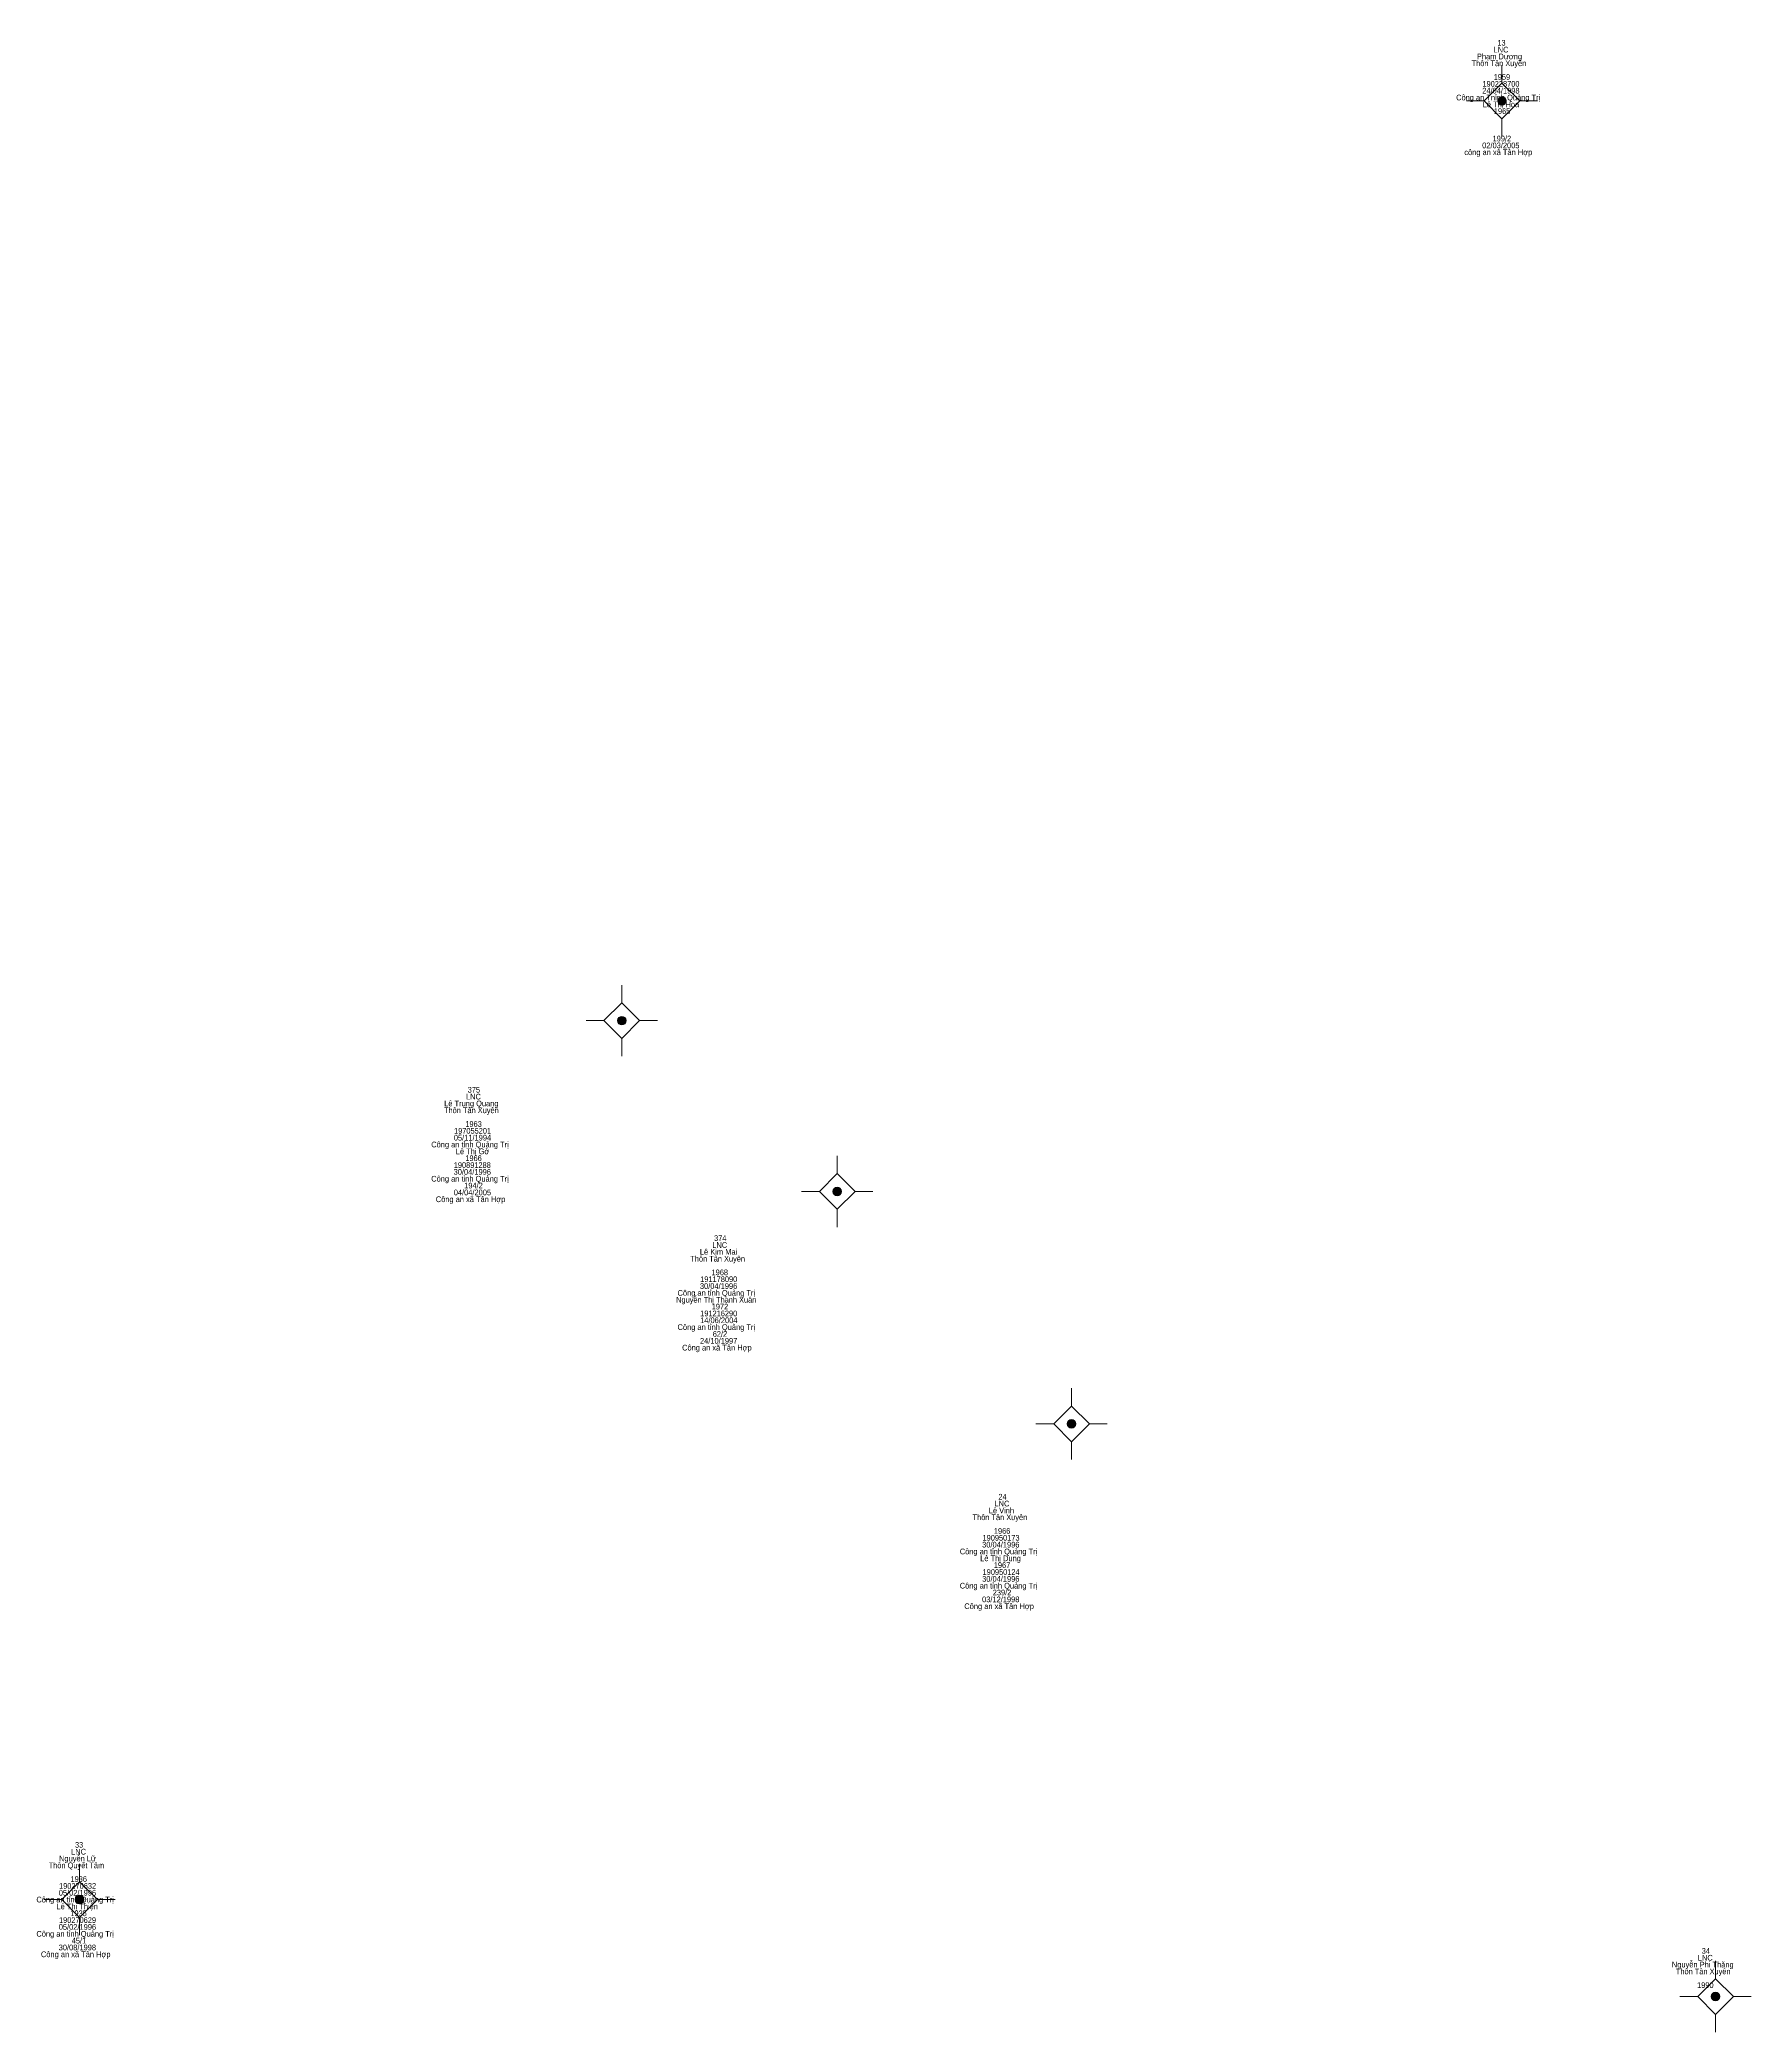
# Model space of a CAD drawing. Header units: metres. Extents: x 550999 to 552168, y 1840734 to 1841978.
# Drawn here: x 551005.1 to 551125.2, y 1841690.4 to 1841830.2 of the extents above; entities that cross this region are included whole.
import ezdxf
from ezdxf.enums import TextEntityAlignment as Align

# ---------------------------------------------------------------- set-up
doc = ezdxf.new("R2010")
doc.units = ezdxf.units.M
doc.header["$LTSCALE"] = 0.16
doc.layers.add('11', color=7, linetype='Continuous', lineweight=13)
doc.layers.add('15', color=7, linetype='Continuous')

msp = doc.modelspace()

# ---------------------------------------------------------------- hatches: boundary and pattern name
at = {"layer": '11'}
for points in [[(551107.9895, 1841825.9, 1), (551107.3895, 1841825.9, 1)], [(551046.2395, 1841761.38, 1), (551045.6395, 1841761.38, 1)], [(551061.3495, 1841749.4, 1), (551060.7495, 1841749.4, 1)], [(551077.7895, 1841733.09, 1), (551077.1895, 1841733.09, 1)], [(551008.1995, 1841699.72, 1), (551007.5995, 1841699.72, 1)], [(551122.9695, 1841692.92, 1), (551122.3695, 1841692.92, 1)]]:
    msp.add_hatch(color=256, dxfattribs=at).paths.add_polyline_path(points)

# ---------------------------------------------------------------- linework, layer by layer
for p, q in [((551107.69, 1841828.4), (551107.69, 1841827.15)), ((551106.44, 1841825.9), (551105.19, 1841825.9)), ((551110.19, 1841825.9), (551108.94, 1841825.9)), ((551107.69, 1841824.65), (551107.69, 1841823.4)), ((551045.94, 1841763.88), (551045.94, 1841762.63)), ((551044.69, 1841761.38), (551043.44, 1841761.38)), ((551048.44, 1841761.38), (551047.19, 1841761.38)), ((551045.94, 1841760.13), (551045.94, 1841758.88)), ((551061.05, 1841751.9), (551061.05, 1841750.65)), ((551059.8, 1841749.4), (551058.55, 1841749.4)), ((551063.55, 1841749.4), (551062.3, 1841749.4)), ((551061.05, 1841748.15), (551061.05, 1841746.9)), ((551077.49, 1841735.59), (551077.49, 1841734.34)), ((551076.24, 1841733.09), (551074.99, 1841733.09)), ((551079.99, 1841733.09), (551078.74, 1841733.09)), ((551077.49, 1841731.84), (551077.49, 1841730.59)), ((551007.9, 1841702.22), (551007.9, 1841700.97)), ((551006.65, 1841699.72), (551005.4, 1841699.72)), ((551010.4, 1841699.72), (551009.15, 1841699.72)), ((551007.9, 1841698.47), (551007.9, 1841697.22)), ((551122.67, 1841695.42), (551122.67, 1841694.17)), ((551121.42, 1841692.92), (551120.17, 1841692.92)), ((551125.17, 1841692.92), (551123.92, 1841692.92)), ((551122.67, 1841691.67), (551122.67, 1841690.42))]:
    msp.add_line(p, q, dxfattribs=at)
for points in [[(551107.69, 1841827.15), (551106.44, 1841825.9), (551107.69, 1841824.65), (551108.94, 1841825.9)], [(551045.94, 1841762.63), (551044.69, 1841761.38), (551045.94, 1841760.13), (551047.19, 1841761.38)], [(551061.05, 1841750.65), (551059.8, 1841749.4), (551061.05, 1841748.15), (551062.3, 1841749.4)], [(551077.49, 1841734.34), (551076.24, 1841733.09), (551077.49, 1841731.84), (551078.74, 1841733.09)], [(551007.9, 1841700.97), (551006.65, 1841699.72), (551007.9, 1841698.47), (551009.15, 1841699.72)], [(551122.67, 1841694.17), (551121.42, 1841692.92), (551122.67, 1841691.67), (551123.92, 1841692.92)]]:
    msp.add_lwpolyline(points, close=True, dxfattribs=at)
for centre in [(551107.6895, 1841825.9), (551045.9395, 1841761.38), (551061.0495, 1841749.4), (551077.4895, 1841733.09), (551007.8995, 1841699.72), (551122.6695, 1841692.92)]:
    msp.add_circle(centre, 0.3, dxfattribs=at)

# ---------------------------------------------------------------- texts
at = {"layer": '15'}
for s, width, p in [('Phạm Dương', 0.9, (551107.515, 1841828.82)), ('LNC', 0.95, (551107.62, 1841829.3)), ('13', 0.8, (551107.655, 1841829.78)), ('Thôn Tân Xuyên', 0.85, (551107.475, 1841828.34)), (' 1959', 0.85, (551107.615, 1841827.38)), (' Công an Tnỉnh Quảng Trị', 0.9, (551107.35, 1841825.94)), (' 24/04/1998', 0.9, (551107.54, 1841826.42)), (' 190228700', 0.85, (551107.545, 1841826.9)), (' Lê Thị Hoa', 0.9, (551107.54, 1841825.46)), (' 1965', 0.85, (551107.625, 1841824.98)), (' 199/2', 0.85, (551107.61, 1841823.06)), ('công an xâ Tân Hợp', 0.9, (551107.43, 1841822.1)), (' 02/03/2005', 0.9, (551107.535, 1841822.58)), ('LNC', 0.95, (551035.53, 1841755.85)), ('375', 0.85, (551035.56, 1841756.33)), ('Lê Trung Quang', 0.9, (551035.385, 1841755.37)), ('Thôn Tân Xuyên', 0.85, (551035.385, 1841754.89)), ('05/11/1994', 0.9, (551035.465, 1841752.97)), ('197055201', 0.85, (551035.47, 1841753.45)), ('1963', 0.85, (551035.54, 1841753.93)), ('Công an tỉnh Quảng Trị', 0.9, (551035.29, 1841752.49)), ('Lê Thị Gở', 0.9, (551035.47, 1841752.01)), ('30/04/1996', 0.9, (551035.45, 1841750.57)), ('190891288', 0.85, (551035.45, 1841751.05)), ('1966', 0.85, (551035.54, 1841751.53)), ('Công an tỉnh Quảng Trị', 0.9, (551035.29, 1841750.09)), ('04/04/2005', 0.9, (551035.46, 1841749.13)), ('194/2', 0.85, (551035.535, 1841749.61)), ('Công an xã Tân Hợp', 0.9, (551035.33, 1841748.65)), ('Lê Kim Mai', 0.95, (551052.73, 1841744.96)), ('LNC', 0.95, (551052.81, 1841745.44)), ('374', 0.85, (551052.845, 1841745.92)), ('Thôn Tân Xuyên', 0.85, (551052.665, 1841744.48)), ('1968', 0.85, (551052.815, 1841743.52)), ('Công an tỉnh Quảng Trị', 0.9, (551052.57, 1841742.08)), ('30/04/1996', 0.9, (551052.73, 1841742.56)), ('191178090', 0.85, (551052.74, 1841743.04)), ('Nguyễn Thị Thanh Xuân', 0.85, (551052.565, 1841741.6)), ('191216290', 0.85, (551052.74, 1841740.64)), ('1972', 0.85, (551052.825, 1841741.12)), ('Công an tỉnh Quảng Trị', 0.9, (551052.57, 1841739.68)), ('14/06/2004', 0.9, (551052.745, 1841740.16)), ('62/2', 0.85, (551052.825, 1841739.2)), ('Công an xã Tân Hợp', 0.9, (551052.61, 1841738.24)), ('24/10/1997', 0.9, (551052.735, 1841738.72)), ('Lê Vinh', 0.9, (551072.575, 1841726.82)), ('LNC', 0.95, (551072.61, 1841727.3)), ('24', 0.85, (551072.65, 1841727.78)), ('Thôn Tân Xuyên', 0.85, (551072.465, 1841726.34)), ('1966', 0.85, (551072.62, 1841725.38)), ('Công an tỉnh Quảng Trị', 0.9, (551072.37, 1841723.94)), ('30/04/1996', 0.9, (551072.53, 1841724.42)), ('190950173', 0.85, (551072.545, 1841724.9)), ('Lê Thị Dung', 0.9, (551072.51, 1841723.46)), ('190950124', 0.85, (551072.55, 1841722.5)), ('1967', 0.85, (551072.615, 1841722.98)), ('Công an tỉnh Quảng Trị', 0.9, (551072.37, 1841721.54)), ('30/04/1996', 0.9, (551072.53, 1841722.02)), ('239/2', 0.85, (551072.615, 1841721.06)), ('Công an xã Tân Hợp', 0.9, (551072.41, 1841720.1)), ('03/12/1998', 0.9, (551072.525, 1841720.58)), ('LNC', 0.95, (551007.83, 1841702.88)), ('33', 0.8, (551007.865, 1841703.36)), ('Thôn Quyết Tâm', 0.85, (551007.68, 1841701.92)), ('Nguyễn Lữ', 0.9, (551007.755, 1841702.4)), ('05/02/1996', 0.9, (551007.75, 1841700)), ('190270632', 0.85, (551007.76, 1841700.48)), ('1936', 0.85, (551007.84, 1841700.96)), ('Công an tỉnh Quảng Trị', 0.9, (551007.59, 1841699.52)), ('Lê Thị Thiện', 0.9, (551007.735, 1841699.04)), ('1935', 0.85, (551007.83, 1841698.56)), ('Công an tỉnh Quảng Trị', 0.9, (551007.59, 1841697.12)), ('05/02/1996', 0.9, (551007.75, 1841697.6)), ('190270629', 0.85, (551007.755, 1841698.08)), ('Công an xã Tân Hợp', 0.9, (551007.63, 1841695.68)), ('30/08/1998', 0.9, (551007.745, 1841696.16)), ('45/1', 0.85, (551007.855, 1841696.64)), ('34', 0.85, (551121.99, 1841695.92)), ('Nguyễn Phi Thăng', 0.9, (551121.775, 1841694.96)), ('Thôn Tân Xuyên', 0.85, (551121.805, 1841694.48)), ('LNC', 0.95, (551121.95, 1841695.44)), ('1990', 0.85, (551121.955, 1841693.52))]:
    msp.add_text(s, height=0.4, dxfattribs=dict(at, width=width)).set_placement(p, align=Align.CENTER)

doc.saveas('drawing.dxf')
